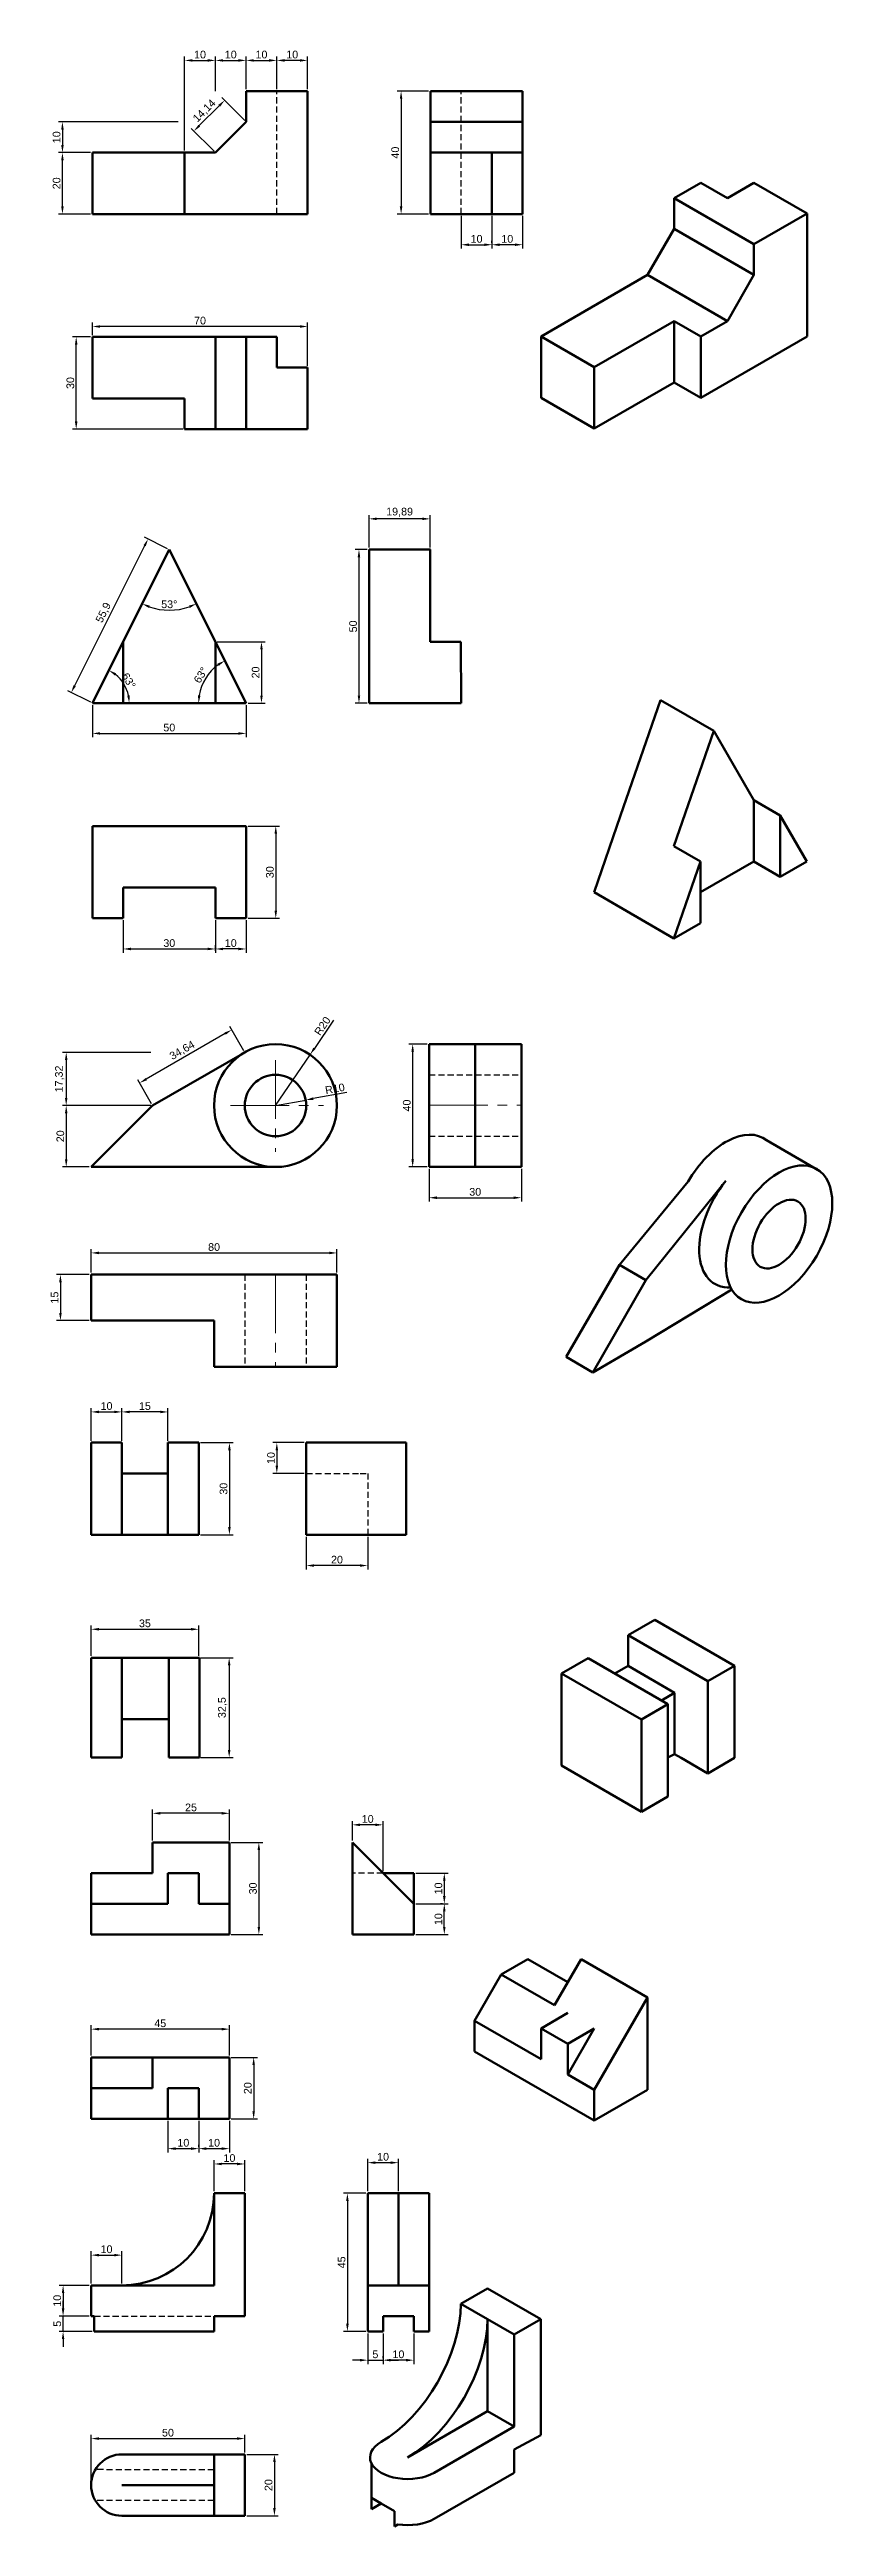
# Model space of a CAD drawing. Header units: millimetres. Extents: x -4 to 253, y 17 to 824.
import ezdxf

# ---------------------------------------------------------------- set-up
doc = ezdxf.new("R2010")
doc.units = ezdxf.units.MM
doc.linetypes.add('CENTER2', pattern=[28.575, 19.05, -3.175, 3.175, -3.175])
doc.linetypes.add('JIS_02_2.0', pattern=[3, 2, -1])
doc.layers.get('0').update_dxf_attribs({"lineweight": 50})
doc.layers.add('centro', color=1, linetype='CENTER2', lineweight=13)
doc.layers.add('cota', color=5, linetype='Continuous', lineweight=25)
doc.layers.add('oculto', color=3, linetype='JIS_02_2.0', lineweight=25, plot=False)
doc.styles.get("Standard").update_dxf_attribs({"font": 'arial.ttf'})
doc.dimstyles.new('ISO-25', dxfattribs={"dimtxt": 2.5, "dimasz": 2.5, "dimexe": 1.25, "dimexo": 0.625, "dimtad": 1, "dimtxsty": 'Standard', "dimcen": 2.5, "dimadec": 0, "dimazin": 0, "dimtfac": 1, "dimtmove": 0, "dimatfit": 3, "dimfxl": 1, "dimarcsym": 0})

msp = doc.modelspace()

# ---------------------------------------------------------------- blocks, each defined once
blk = doc.blocks.new('*D1')
at = {"layer": 'cota', "color": 0, "lineweight": -2, "transparency": 16777216}
for p, q in [((0.83, 88.45), (0.83, 90.95)), ((9.33, 85.95), (-0.42, 85.95)), ((10.33, 80.95), (-0.42, 80.95)), ((0.83, 80.95), (0.83, 85.95)), ((0.83, 78.45), (0.83, 75.95))]:
    blk.add_line(p, q, dxfattribs=at)
at = {"layer": 'cota', "color": 0, "transparency": 16777216}
for points in [[(0.41, 88.45), (1.24, 88.45), (0.83, 85.95)], [(0.41, 78.45), (1.24, 78.45), (0.83, 80.95)]]:
    blk.add_solid(points, dxfattribs=at)
at = {"layer": 'defpoints', "color": 0, "transparency": 16777216}
for p in [(0.83, 85.95), (9.96, 85.95), (10.96, 80.95)]:
    blk.add_point(p, dxfattribs=at)
at = {"layer": 'cota', "color": 0, "transparency": 16777216, "insert": (-1.07, 83.45), "char_height": 2.5, "attachment_point": 5, "rotation": 90}
blk.add_mtext('5', dxfattribs=at)
blk = doc.blocks.new('*D2')
at = {"layer": 'cota', "color": 0, "lineweight": -2, "transparency": 16777216}
for p, q in [((9.33, 95.95), (-0.42, 95.95)), ((0.83, 93.45), (0.83, 88.45)), ((0.2, 85.95), (-0.42, 85.95))]:
    blk.add_line(p, q, dxfattribs=at)
at = {"layer": 'cota', "color": 0, "transparency": 16777216}
for points in [[(0.41, 93.45), (1.24, 93.45), (0.83, 95.95)], [(0.41, 88.45), (1.24, 88.45), (0.83, 85.95)]]:
    blk.add_solid(points, dxfattribs=at)
at = {"layer": 'defpoints', "color": 0, "transparency": 16777216}
for p in [(9.96, 95.95), (0.83, 85.95), (0.83, 85.95)]:
    blk.add_point(p, dxfattribs=at)
at = {"layer": 'cota', "color": 0, "transparency": 16777216, "insert": (-1.07, 90.95), "char_height": 2.5, "attachment_point": 5, "rotation": 90}
blk.add_mtext('10', dxfattribs=at)
blk = doc.blocks.new('*D3')
at = {"layer": 'cota', "color": 0, "lineweight": -2, "transparency": 16777216}
for p, q in [((99.33, 125.95), (92.1, 125.95)), ((93.35, 123.45), (93.35, 83.45)), ((99.33, 80.95), (92.1, 80.95))]:
    blk.add_line(p, q, dxfattribs=at)
at = {"layer": 'cota', "color": 0, "transparency": 16777216}
for points in [[(92.94, 123.45), (93.77, 123.45), (93.35, 125.95)], [(92.94, 83.45), (93.77, 83.45), (93.35, 80.95)]]:
    blk.add_solid(points, dxfattribs=at)
at = {"layer": 'defpoints', "color": 0, "transparency": 16777216}
for p in [(99.96, 125.95), (93.35, 80.95), (99.96, 80.95)]:
    blk.add_point(p, dxfattribs=at)
at = {"layer": 'cota', "color": 0, "transparency": 16777216, "insert": (91.46, 103.45), "char_height": 2.5, "attachment_point": 5, "rotation": 90}
blk.add_mtext('45', dxfattribs=at)
blk = doc.blocks.new('*D4')
at = {"layer": 'cota', "color": 0, "lineweight": -2, "transparency": 16777216}
for p, q in [((9.96, 31.58), (9.96, 47.34)), ((12.46, 46.09), (57.46, 46.09)), ((59.96, 41.58), (59.96, 47.34))]:
    blk.add_line(p, q, dxfattribs=at)
at = {"layer": 'cota', "color": 0, "transparency": 16777216}
for points in [[(12.46, 46.51), (12.46, 45.68), (9.96, 46.09)], [(57.46, 46.51), (57.46, 45.68), (59.96, 46.09)]]:
    blk.add_solid(points, dxfattribs=at)
at = {"layer": 'defpoints', "color": 0, "transparency": 16777216}
for p in [(59.96, 46.09), (59.96, 40.95), (9.96, 30.95)]:
    blk.add_point(p, dxfattribs=at)
at = {"layer": 'cota', "color": 0, "transparency": 16777216, "insert": (34.96, 47.99), "char_height": 2.5, "attachment_point": 5}
blk.add_mtext('50', dxfattribs=at)
blk = doc.blocks.new('*D5')
at = {"layer": 'cota', "color": 0, "lineweight": -2, "transparency": 16777216}
for p, q in [((60.58, 40.95), (70.86, 40.95)), ((69.61, 38.45), (69.61, 23.45)), ((60.58, 20.95), (70.86, 20.95))]:
    blk.add_line(p, q, dxfattribs=at)
at = {"layer": 'cota', "color": 0, "transparency": 16777216}
for points in [[(69.19, 38.45), (70.02, 38.45), (69.61, 40.95)], [(69.19, 23.45), (70.02, 23.45), (69.61, 20.95)]]:
    blk.add_solid(points, dxfattribs=at)
at = {"layer": 'defpoints', "color": 0, "transparency": 16777216}
for p in [(59.96, 40.95), (59.96, 20.95), (69.61, 20.95)]:
    blk.add_point(p, dxfattribs=at)
at = {"layer": 'cota', "color": 0, "transparency": 16777216, "insert": (67.7, 30.95), "char_height": 2.5, "attachment_point": 5, "rotation": 90}
blk.add_mtext('20', dxfattribs=at)
blk = doc.blocks.new('*D6')
at = {"layer": 'cota', "color": 0, "lineweight": -2, "transparency": 16777216}
for p, q in [((99.96, 80.33), (99.96, 70.36)), ((104.96, 80.33), (104.96, 70.36)), ((97.46, 71.61), (94.96, 71.61)), ((99.96, 71.61), (104.96, 71.61)), ((107.46, 71.61), (109.96, 71.61))]:
    blk.add_line(p, q, dxfattribs=at)
at = {"layer": 'cota', "color": 0, "transparency": 16777216}
for points in [[(97.46, 72.03), (97.46, 71.19), (99.96, 71.61)], [(107.46, 72.03), (107.46, 71.19), (104.96, 71.61)]]:
    blk.add_solid(points, dxfattribs=at)
at = {"layer": 'defpoints', "color": 0, "transparency": 16777216}
for p in [(99.96, 80.95), (104.96, 80.95), (104.96, 71.61)]:
    blk.add_point(p, dxfattribs=at)
at = {"layer": 'cota', "color": 0, "transparency": 16777216, "insert": (102.46, 73.51), "char_height": 2.5, "attachment_point": 5}
blk.add_mtext('5', dxfattribs=at)
blk = doc.blocks.new('*D7')
at = {"layer": 'cota', "color": 0, "lineweight": -2, "transparency": 16777216}
for p, q in [((104.96, 72.23), (104.96, 72.86)), ((114.96, 80.33), (114.96, 70.36)), ((112.46, 71.61), (107.46, 71.61))]:
    blk.add_line(p, q, dxfattribs=at)
at = {"layer": 'cota', "color": 0, "transparency": 16777216}
for points in [[(107.46, 72.03), (107.46, 71.19), (104.96, 71.61)], [(112.46, 72.03), (112.46, 71.19), (114.96, 71.61)]]:
    blk.add_solid(points, dxfattribs=at)
at = {"layer": 'defpoints', "color": 0, "transparency": 16777216}
for p in [(114.96, 80.95), (104.96, 71.61), (104.96, 71.61)]:
    blk.add_point(p, dxfattribs=at)
at = {"layer": 'cota', "color": 0, "transparency": 16777216, "insert": (109.96, 73.51), "char_height": 2.5, "attachment_point": 5}
blk.add_mtext('10', dxfattribs=at)
blk = doc.blocks.new('*D8')
at = {"layer": 'cota', "color": 0, "lineweight": -2, "transparency": 16777216}
for p, q in [((99.96, 126.58), (99.96, 137.15)), ((109.96, 126.58), (109.96, 137.15)), ((102.46, 135.9), (107.46, 135.9))]:
    blk.add_line(p, q, dxfattribs=at)
at = {"layer": 'cota', "color": 0, "transparency": 16777216}
for points in [[(102.46, 136.31), (102.46, 135.48), (99.96, 135.9)], [(107.46, 136.31), (107.46, 135.48), (109.96, 135.9)]]:
    blk.add_solid(points, dxfattribs=at)
at = {"layer": 'defpoints', "color": 0, "transparency": 16777216}
for p in [(109.96, 135.9), (99.96, 125.95), (109.96, 125.95)]:
    blk.add_point(p, dxfattribs=at)
at = {"layer": 'cota', "color": 0, "transparency": 16777216, "insert": (104.96, 137.8), "char_height": 2.5, "attachment_point": 5}
blk.add_mtext('10', dxfattribs=at)
blk = doc.blocks.new('*D10')
at = {"layer": 'cota', "color": 0, "lineweight": -2, "transparency": 16777216}
for p, q in [((49.96, 126.58), (49.96, 136.72)), ((57.46, 135.47), (52.46, 135.47)), ((59.96, 126.58), (59.96, 136.72))]:
    blk.add_line(p, q, dxfattribs=at)
at = {"layer": 'cota', "color": 0, "transparency": 16777216}
for points in [[(52.46, 135.89), (52.46, 135.06), (49.96, 135.47)], [(57.46, 135.89), (57.46, 135.06), (59.96, 135.47)]]:
    blk.add_solid(points, dxfattribs=at)
at = {"layer": 'defpoints', "color": 0, "transparency": 16777216}
for p in [(49.96, 135.47), (49.96, 125.95), (59.96, 125.95)]:
    blk.add_point(p, dxfattribs=at)
at = {"layer": 'cota', "color": 0, "transparency": 16777216, "insert": (54.96, 137.38), "char_height": 2.5, "attachment_point": 5}
blk.add_mtext('10', dxfattribs=at)
blk = doc.blocks.new('*D11')
at = {"layer": 'cota', "color": 0, "lineweight": -2, "transparency": 16777216}
for p, q in [((9.96, 96.58), (9.96, 107.05)), ((12.46, 105.8), (17.46, 105.8)), ((19.96, 96.58), (19.96, 107.05))]:
    blk.add_line(p, q, dxfattribs=at)
at = {"layer": 'cota', "color": 0, "transparency": 16777216}
for points in [[(12.46, 106.22), (12.46, 105.38), (9.96, 105.8)], [(17.46, 106.22), (17.46, 105.38), (19.96, 105.8)]]:
    blk.add_solid(points, dxfattribs=at)
at = {"layer": 'defpoints', "color": 0, "transparency": 16777216}
for p in [(19.96, 105.8), (9.96, 95.95), (19.96, 95.95)]:
    blk.add_point(p, dxfattribs=at)
at = {"layer": 'cota', "color": 0, "transparency": 16777216, "insert": (14.96, 107.7), "char_height": 2.5, "attachment_point": 5}
blk.add_mtext('10', dxfattribs=at)
blk = doc.blocks.new('*D12')
at = {"layer": 'cota', "color": 0, "lineweight": -2, "transparency": 16777216}
for p, q in [((55.58, 240.15), (65.79, 240.15)), ((64.54, 237.65), (64.54, 212.65)), ((55.58, 210.15), (65.79, 210.15))]:
    blk.add_line(p, q, dxfattribs=at)
at = {"layer": 'cota', "color": 0, "transparency": 16777216}
for points in [[(64.12, 237.65), (64.95, 237.65), (64.54, 240.15)], [(64.12, 212.65), (64.95, 212.65), (64.54, 210.15)]]:
    blk.add_solid(points, dxfattribs=at)
at = {"layer": 'defpoints', "color": 0, "transparency": 16777216}
for p in [(54.96, 240.15), (54.96, 210.15), (64.54, 210.15)]:
    blk.add_point(p, dxfattribs=at)
at = {"layer": 'cota', "color": 0, "transparency": 16777216, "insert": (62.63, 225.15), "char_height": 2.5, "attachment_point": 5, "rotation": 90}
blk.add_mtext('30', dxfattribs=at)
blk = doc.blocks.new('*D13')
at = {"layer": 'cota', "color": 0, "lineweight": -2, "transparency": 16777216}
for p, q in [((115.58, 220.15), (126.14, 220.15)), ((115.58, 210.15), (126.14, 210.15)), ((124.89, 212.65), (124.89, 217.65))]:
    blk.add_line(p, q, dxfattribs=at)
at = {"layer": 'cota', "color": 0, "transparency": 16777216}
for points in [[(124.48, 217.65), (125.31, 217.65), (124.89, 220.15)], [(124.48, 212.65), (125.31, 212.65), (124.89, 210.15)]]:
    blk.add_solid(points, dxfattribs=at)
at = {"layer": 'defpoints', "color": 0, "transparency": 16777216}
for p in [(114.96, 220.15), (124.89, 220.15), (114.96, 210.15)]:
    blk.add_point(p, dxfattribs=at)
at = {"layer": 'cota', "color": 0, "transparency": 16777216, "insert": (122.99, 215.15), "char_height": 2.5, "attachment_point": 5, "rotation": 90}
blk.add_mtext('10', dxfattribs=at)
blk = doc.blocks.new('*D14')
at = {"layer": 'cota', "color": 0, "lineweight": -2, "transparency": 16777216}
for p, q in [((115.58, 230.15), (126.14, 230.15)), ((124.89, 227.65), (124.89, 222.65)), ((124.27, 220.15), (123.64, 220.15))]:
    blk.add_line(p, q, dxfattribs=at)
at = {"layer": 'cota', "color": 0, "transparency": 16777216}
for points in [[(124.48, 227.65), (125.31, 227.65), (124.89, 230.15)], [(124.48, 222.65), (125.31, 222.65), (124.89, 220.15)]]:
    blk.add_solid(points, dxfattribs=at)
at = {"layer": 'defpoints', "color": 0, "transparency": 16777216}
for p in [(114.96, 230.15), (124.89, 220.15), (124.89, 220.15)]:
    blk.add_point(p, dxfattribs=at)
at = {"layer": 'cota', "color": 0, "transparency": 16777216, "insert": (122.99, 225.15), "char_height": 2.5, "attachment_point": 5, "rotation": 90}
blk.add_mtext('10', dxfattribs=at)
blk = doc.blocks.new('*D15')
at = {"layer": 'cota', "color": 0, "lineweight": -2, "transparency": 16777216}
for p, q in [((29.96, 240.77), (29.96, 250.86)), ((54.96, 240.77), (54.96, 250.86)), ((52.46, 249.61), (32.46, 249.61))]:
    blk.add_line(p, q, dxfattribs=at)
at = {"layer": 'cota', "color": 0, "transparency": 16777216}
for points in [[(32.46, 250.02), (32.46, 249.19), (29.96, 249.61)], [(52.46, 250.02), (52.46, 249.19), (54.96, 249.61)]]:
    blk.add_solid(points, dxfattribs=at)
at = {"layer": 'defpoints', "color": 0, "transparency": 16777216}
for p in [(29.96, 249.61), (29.96, 240.15), (54.96, 240.15)]:
    blk.add_point(p, dxfattribs=at)
at = {"layer": 'cota', "color": 0, "transparency": 16777216, "insert": (42.46, 251.51), "char_height": 2.5, "attachment_point": 5}
blk.add_mtext('25', dxfattribs=at)
blk = doc.blocks.new('*D16')
at = {"layer": 'cota', "color": 0, "lineweight": -2, "transparency": 16777216}
for p, q in [((9.96, 170.77), (9.96, 180.6)), ((52.46, 179.35), (12.46, 179.35)), ((54.96, 170.77), (54.96, 180.6))]:
    blk.add_line(p, q, dxfattribs=at)
at = {"layer": 'cota', "color": 0, "transparency": 16777216}
for points in [[(12.46, 179.77), (12.46, 178.94), (9.96, 179.35)], [(52.46, 179.77), (52.46, 178.94), (54.96, 179.35)]]:
    blk.add_solid(points, dxfattribs=at)
at = {"layer": 'defpoints', "color": 0, "transparency": 16777216}
for p in [(9.96, 179.35), (9.96, 170.15), (54.96, 170.15)]:
    blk.add_point(p, dxfattribs=at)
at = {"layer": 'cota', "color": 0, "transparency": 16777216, "insert": (32.46, 181.25), "char_height": 2.5, "attachment_point": 5}
blk.add_mtext('45', dxfattribs=at)
blk = doc.blocks.new('*D17')
at = {"layer": 'cota', "color": 0, "lineweight": -2, "transparency": 16777216}
for p, q in [((55.58, 170.15), (64.1, 170.15)), ((62.85, 167.65), (62.85, 152.65)), ((55.58, 150.15), (64.1, 150.15))]:
    blk.add_line(p, q, dxfattribs=at)
at = {"layer": 'cota', "color": 0, "transparency": 16777216}
for points in [[(62.43, 167.65), (63.26, 167.65), (62.85, 170.15)], [(62.43, 152.65), (63.26, 152.65), (62.85, 150.15)]]:
    blk.add_solid(points, dxfattribs=at)
at = {"layer": 'defpoints', "color": 0, "transparency": 16777216}
for p in [(54.96, 170.15), (54.96, 150.15), (62.85, 150.15)]:
    blk.add_point(p, dxfattribs=at)
at = {"layer": 'cota', "color": 0, "transparency": 16777216, "insert": (60.94, 160.15), "char_height": 2.5, "attachment_point": 5, "rotation": 90}
blk.add_mtext('20', dxfattribs=at)
blk = doc.blocks.new('*D18')
at = {"layer": 'cota', "color": 0, "lineweight": -2, "transparency": 16777216}
for p, q in [((94.96, 240.77), (94.96, 247.1)), ((102.46, 245.85), (97.46, 245.85)), ((104.96, 230.77), (104.96, 247.1))]:
    blk.add_line(p, q, dxfattribs=at)
at = {"layer": 'cota', "color": 0, "transparency": 16777216}
for points in [[(97.46, 246.27), (97.46, 245.44), (94.96, 245.85)], [(102.46, 246.27), (102.46, 245.44), (104.96, 245.85)]]:
    blk.add_solid(points, dxfattribs=at)
at = {"layer": 'defpoints', "color": 0, "transparency": 16777216}
for p in [(94.96, 245.85), (94.96, 240.15), (104.96, 230.15)]:
    blk.add_point(p, dxfattribs=at)
at = {"layer": 'cota', "color": 0, "transparency": 16777216, "insert": (99.96, 247.76), "char_height": 2.5, "attachment_point": 5}
blk.add_mtext('10', dxfattribs=at)
blk = doc.blocks.new('*D19')
at = {"layer": 'cota', "color": 0, "lineweight": -2, "transparency": 16777216}
for p, q in [((44.96, 149.52), (44.96, 139.21)), ((54.96, 149.52), (54.96, 139.21)), ((47.46, 140.46), (52.46, 140.46))]:
    blk.add_line(p, q, dxfattribs=at)
at = {"layer": 'cota', "color": 0, "transparency": 16777216}
for points in [[(47.46, 140.88), (47.46, 140.04), (44.96, 140.46)], [(52.46, 140.88), (52.46, 140.04), (54.96, 140.46)]]:
    blk.add_solid(points, dxfattribs=at)
at = {"layer": 'defpoints', "color": 0, "transparency": 16777216}
for p in [(44.96, 150.15), (54.96, 150.15), (54.96, 140.46)]:
    blk.add_point(p, dxfattribs=at)
at = {"layer": 'cota', "color": 0, "transparency": 16777216, "insert": (49.96, 142.36), "char_height": 2.5, "attachment_point": 5}
blk.add_mtext('10', dxfattribs=at)
blk = doc.blocks.new('*D20')
at = {"layer": 'cota', "color": 0, "lineweight": -2, "transparency": 16777216}
for p, q in [((34.96, 149.52), (34.96, 139.21)), ((37.46, 140.46), (42.46, 140.46)), ((44.96, 141.08), (44.96, 141.71))]:
    blk.add_line(p, q, dxfattribs=at)
at = {"layer": 'cota', "color": 0, "transparency": 16777216}
for points in [[(37.46, 140.88), (37.46, 140.04), (34.96, 140.46)], [(42.46, 140.88), (42.46, 140.04), (44.96, 140.46)]]:
    blk.add_solid(points, dxfattribs=at)
at = {"layer": 'defpoints', "color": 0, "transparency": 16777216}
for p in [(34.96, 150.15), (44.96, 140.46), (44.96, 140.46)]:
    blk.add_point(p, dxfattribs=at)
at = {"layer": 'cota', "color": 0, "transparency": 16777216, "insert": (39.96, 142.36), "char_height": 2.5, "attachment_point": 5}
blk.add_mtext('10', dxfattribs=at)
blk = doc.blocks.new('*D21')
at = {"layer": 'cota', "color": 0, "lineweight": -2, "transparency": 16777216}
for p, q in [((9.96, 370.87), (9.96, 381.5)), ((12.46, 380.25), (17.46, 380.25)), ((19.96, 370.87), (19.96, 381.5))]:
    blk.add_line(p, q, dxfattribs=at)
at = {"layer": 'cota', "color": 0, "transparency": 16777216}
for points in [[(12.46, 380.66), (12.46, 379.83), (9.96, 380.25)], [(17.46, 380.66), (17.46, 379.83), (19.96, 380.25)]]:
    blk.add_solid(points, dxfattribs=at)
at = {"layer": 'defpoints', "color": 0, "transparency": 16777216}
for p in [(19.96, 380.25), (9.96, 370.25), (19.96, 370.25)]:
    blk.add_point(p, dxfattribs=at)
at = {"layer": 'cota', "color": 0, "transparency": 16777216, "insert": (14.96, 382.15), "char_height": 2.5, "attachment_point": 5}
blk.add_mtext('10', dxfattribs=at)
blk = doc.blocks.new('*D22')
at = {"layer": 'cota', "color": 0, "lineweight": -2, "transparency": 16777216}
for p, q in [((19.96, 380.87), (19.96, 381.5)), ((32.46, 380.25), (22.46, 380.25)), ((34.96, 370.87), (34.96, 381.5))]:
    blk.add_line(p, q, dxfattribs=at)
at = {"layer": 'cota', "color": 0, "transparency": 16777216}
for points in [[(22.46, 380.66), (22.46, 379.83), (19.96, 380.25)], [(32.46, 380.66), (32.46, 379.83), (34.96, 380.25)]]:
    blk.add_solid(points, dxfattribs=at)
at = {"layer": 'defpoints', "color": 0, "transparency": 16777216}
for p in [(19.96, 380.25), (19.96, 380.25), (34.96, 370.25)]:
    blk.add_point(p, dxfattribs=at)
at = {"layer": 'cota', "color": 0, "transparency": 16777216, "insert": (27.46, 382.15), "char_height": 2.5, "attachment_point": 5}
blk.add_mtext('15', dxfattribs=at)
blk = doc.blocks.new('*D23')
at = {"layer": 'cota', "color": 0, "lineweight": -2, "transparency": 16777216}
for p, q in [((45.59, 370.25), (56.21, 370.25)), ((54.96, 367.75), (54.96, 342.75)), ((45.59, 340.25), (56.21, 340.25))]:
    blk.add_line(p, q, dxfattribs=at)
at = {"layer": 'cota', "color": 0, "transparency": 16777216}
for points in [[(54.54, 367.75), (55.38, 367.75), (54.96, 370.25)], [(54.54, 342.75), (55.38, 342.75), (54.96, 340.25)]]:
    blk.add_solid(points, dxfattribs=at)
at = {"layer": 'defpoints', "color": 0, "transparency": 16777216}
for p in [(44.96, 370.25), (44.96, 340.25), (54.96, 340.25)]:
    blk.add_point(p, dxfattribs=at)
at = {"layer": 'cota', "color": 0, "transparency": 16777216, "insert": (53.06, 355.25), "char_height": 2.5, "attachment_point": 5, "rotation": 90}
blk.add_mtext('30', dxfattribs=at)
blk = doc.blocks.new('*D24')
at = {"layer": 'cota', "color": 0, "lineweight": -2, "transparency": 16777216}
for p, q in [((79.33, 370.25), (69.14, 370.25)), ((70.39, 367.75), (70.39, 362.75)), ((79.33, 360.25), (69.14, 360.25))]:
    blk.add_line(p, q, dxfattribs=at)
at = {"layer": 'cota', "color": 0, "transparency": 16777216}
for points in [[(69.97, 367.75), (70.8, 367.75), (70.39, 370.25)], [(69.97, 362.75), (70.8, 362.75), (70.39, 360.25)]]:
    blk.add_solid(points, dxfattribs=at)
at = {"layer": 'defpoints', "color": 0, "transparency": 16777216}
for p in [(79.96, 370.25), (70.39, 360.25), (79.96, 360.25)]:
    blk.add_point(p, dxfattribs=at)
at = {"layer": 'cota', "color": 0, "transparency": 16777216, "insert": (68.49, 365.25), "char_height": 2.5, "attachment_point": 5, "rotation": 90}
blk.add_mtext('10', dxfattribs=at)
blk = doc.blocks.new('*D25')
at = {"layer": 'cota', "color": 0, "lineweight": -2, "transparency": 16777216}
for p, q in [((79.96, 339.62), (79.96, 329)), ((99.96, 339.62), (99.96, 329)), ((97.46, 330.25), (82.46, 330.25))]:
    blk.add_line(p, q, dxfattribs=at)
at = {"layer": 'cota', "color": 0, "transparency": 16777216}
for points in [[(82.46, 330.66), (82.46, 329.83), (79.96, 330.25)], [(97.46, 330.66), (97.46, 329.83), (99.96, 330.25)]]:
    blk.add_solid(points, dxfattribs=at)
at = {"layer": 'defpoints', "color": 0, "transparency": 16777216}
for p in [(79.96, 340.25), (99.96, 340.25), (79.96, 330.25)]:
    blk.add_point(p, dxfattribs=at)
at = {"layer": 'cota', "color": 0, "transparency": 16777216, "insert": (89.96, 332.15), "char_height": 2.5, "attachment_point": 5}
blk.add_mtext('20', dxfattribs=at)
blk = doc.blocks.new('*D26')
at = {"layer": 'cota', "color": 0, "lineweight": -2, "transparency": 16777216}
for p, q in [((45.58, 300.25), (56.13, 300.25)), ((54.88, 297.75), (54.88, 270.25)), ((45.58, 267.75), (56.13, 267.75))]:
    blk.add_line(p, q, dxfattribs=at)
at = {"layer": 'cota', "color": 0, "transparency": 16777216}
for points in [[(54.46, 297.75), (55.3, 297.75), (54.88, 300.25)], [(54.46, 270.25), (55.3, 270.25), (54.88, 267.75)]]:
    blk.add_solid(points, dxfattribs=at)
at = {"layer": 'defpoints', "color": 0, "transparency": 16777216}
for p in [(44.96, 300.25), (44.96, 267.75), (54.88, 267.75)]:
    blk.add_point(p, dxfattribs=at)
at = {"layer": 'cota', "color": 0, "transparency": 16777216, "insert": (52.75, 284), "char_height": 2.5, "attachment_point": 5, "rotation": 90}
blk.add_mtext('32,5', dxfattribs=at)
blk = doc.blocks.new('*D27')
at = {"layer": 'cota', "color": 0, "lineweight": -2, "transparency": 16777216}
for p, q in [((9.96, 300.87), (9.96, 310.76)), ((12.46, 309.51), (42.46, 309.51)), ((44.96, 300.87), (44.96, 310.76))]:
    blk.add_line(p, q, dxfattribs=at)
at = {"layer": 'cota', "color": 0, "transparency": 16777216}
for points in [[(12.46, 309.93), (12.46, 309.1), (9.96, 309.51)], [(42.46, 309.93), (42.46, 309.1), (44.96, 309.51)]]:
    blk.add_solid(points, dxfattribs=at)
at = {"layer": 'defpoints', "color": 0, "transparency": 16777216}
for p in [(44.96, 309.51), (9.96, 300.25), (44.96, 300.25)]:
    blk.add_point(p, dxfattribs=at)
at = {"layer": 'cota', "color": 0, "transparency": 16777216, "insert": (27.46, 311.42), "char_height": 2.5, "attachment_point": 5}
blk.add_mtext('35', dxfattribs=at)
blk = doc.blocks.new('*D30')
at = {"layer": 'cota', "color": 0, "lineweight": -2, "transparency": 16777216}
for p, q in [((99.77, 660.93), (95.87, 660.93)), ((97.12, 658.43), (97.12, 613.43)), ((99.77, 610.93), (95.87, 610.93))]:
    blk.add_line(p, q, dxfattribs=at)
at = {"layer": 'cota', "color": 0, "transparency": 16777216}
for points in [[(96.7, 658.43), (97.53, 658.43), (97.12, 660.93)], [(96.7, 613.43), (97.53, 613.43), (97.12, 610.93)]]:
    blk.add_solid(points, dxfattribs=at)
at = {"layer": 'defpoints', "color": 0, "transparency": 16777216}
for p in [(100.39, 660.93), (97.12, 610.93), (100.39, 610.93)]:
    blk.add_point(p, dxfattribs=at)
at = {"layer": 'cota', "color": 0, "transparency": 16777216, "insert": (95.22, 635.93), "char_height": 2.5, "attachment_point": 5, "rotation": 90}
blk.add_mtext('50', dxfattribs=at)
blk = doc.blocks.new('*D31')
at = {"layer": 'cota', "color": 0, "lineweight": -2, "transparency": 16777216}
for p, q in [((51.02, 630.93), (66.64, 630.93)), ((65.39, 628.43), (65.39, 613.43)), ((61.02, 610.93), (66.64, 610.93))]:
    blk.add_line(p, q, dxfattribs=at)
at = {"layer": 'cota', "color": 0, "transparency": 16777216}
for points in [[(64.97, 628.43), (65.8, 628.43), (65.39, 630.93)], [(64.97, 613.43), (65.8, 613.43), (65.39, 610.93)]]:
    blk.add_solid(points, dxfattribs=at)
at = {"layer": 'defpoints', "color": 0, "transparency": 16777216}
for p in [(50.39, 630.93), (60.39, 610.93), (65.39, 610.93)]:
    blk.add_point(p, dxfattribs=at)
at = {"layer": 'cota', "color": 0, "transparency": 16777216, "insert": (63.49, 620.93), "char_height": 2.5, "attachment_point": 5, "rotation": 90}
blk.add_mtext('20', dxfattribs=at)
blk = doc.blocks.new('*D32')
at = {"layer": 'cota', "color": 0, "lineweight": -2, "transparency": 16777216}
for p, q in [((10.39, 610.31), (10.39, 599.84)), ((60.39, 610.31), (60.39, 599.84)), ((12.89, 601.09), (57.89, 601.09))]:
    blk.add_line(p, q, dxfattribs=at)
at = {"layer": 'cota', "color": 0, "transparency": 16777216}
for points in [[(12.89, 601.5), (12.89, 600.67), (10.39, 601.09)], [(57.89, 601.5), (57.89, 600.67), (60.39, 601.09)]]:
    blk.add_solid(points, dxfattribs=at)
at = {"layer": 'defpoints', "color": 0, "transparency": 16777216}
for p in [(10.39, 610.93), (60.39, 610.93), (60.39, 601.09)]:
    blk.add_point(p, dxfattribs=at)
at = {"layer": 'cota', "color": 0, "transparency": 16777216, "insert": (35.39, 602.99), "char_height": 2.5, "attachment_point": 5}
blk.add_mtext('50', dxfattribs=at)
blk = doc.blocks.new('*D33')
at = {"layer": 'cota', "color": 0, "lineweight": -2, "transparency": 16777216}
for p, q in [((50.39, 540.31), (50.39, 529.68)), ((60.39, 540.31), (60.39, 529.68)), ((57.89, 530.93), (52.89, 530.93))]:
    blk.add_line(p, q, dxfattribs=at)
at = {"layer": 'cota', "color": 0, "transparency": 16777216}
for points in [[(52.89, 531.35), (52.89, 530.52), (50.39, 530.93)], [(57.89, 531.35), (57.89, 530.52), (60.39, 530.93)]]:
    blk.add_solid(points, dxfattribs=at)
at = {"layer": 'defpoints', "color": 0, "transparency": 16777216}
for p in [(50.39, 540.93), (60.39, 540.93), (50.39, 530.93)]:
    blk.add_point(p, dxfattribs=at)
at = {"layer": 'cota', "color": 0, "transparency": 16777216, "insert": (55.39, 532.84), "char_height": 2.5, "attachment_point": 5}
blk.add_mtext('10', dxfattribs=at)
blk = doc.blocks.new('*D34')
at = {"layer": 'cota', "color": 0, "lineweight": -2, "transparency": 16777216}
for p, q in [((20.39, 540.31), (20.39, 529.68)), ((50.39, 530.31), (50.39, 532.18)), ((22.89, 530.93), (47.89, 530.93))]:
    blk.add_line(p, q, dxfattribs=at)
at = {"layer": 'cota', "color": 0, "transparency": 16777216}
for points in [[(22.89, 531.35), (22.89, 530.52), (20.39, 530.93)], [(47.89, 531.35), (47.89, 530.52), (50.39, 530.93)]]:
    blk.add_solid(points, dxfattribs=at)
at = {"layer": 'defpoints', "color": 0, "transparency": 16777216}
for p in [(20.39, 540.93), (50.39, 530.93), (50.39, 529.68)]:
    blk.add_point(p, dxfattribs=at)
at = {"layer": 'cota', "color": 0, "transparency": 16777216, "insert": (35.39, 532.84), "char_height": 2.5, "attachment_point": 5}
blk.add_mtext('30', dxfattribs=at)
blk = doc.blocks.new('*D35')
at = {"layer": 'cota', "color": 0, "lineweight": -2, "transparency": 16777216}
for p, q in [((61.02, 570.93), (71.29, 570.93)), ((70.04, 568.43), (70.04, 543.43)), ((61.02, 540.93), (71.29, 540.93))]:
    blk.add_line(p, q, dxfattribs=at)
at = {"layer": 'cota', "color": 0, "transparency": 16777216}
for points in [[(69.63, 568.43), (70.46, 568.43), (70.04, 570.93)], [(69.63, 543.43), (70.46, 543.43), (70.04, 540.93)]]:
    blk.add_solid(points, dxfattribs=at)
at = {"layer": 'defpoints', "color": 0, "transparency": 16777216}
for p in [(60.39, 570.93), (60.39, 540.93), (70.04, 540.93)]:
    blk.add_point(p, dxfattribs=at)
at = {"layer": 'cota', "color": 0, "transparency": 16777216, "insert": (68.14, 555.93), "char_height": 2.5, "attachment_point": 5, "rotation": 90}
blk.add_mtext('30', dxfattribs=at)
blk = doc.blocks.new('*D36')
at = {"layer": 'cota', "color": 0, "lineweight": -2, "transparency": 16777216}
for p, q in [((100.39, 661.56), (100.39, 672.18)), ((117.78, 670.93), (102.89, 670.93)), ((120.28, 661.56), (120.28, 672.18))]:
    blk.add_line(p, q, dxfattribs=at)
at = {"layer": 'cota', "color": 0, "transparency": 16777216}
for points in [[(102.89, 671.35), (102.89, 670.52), (100.39, 670.93)], [(117.78, 671.35), (117.78, 670.52), (120.28, 670.93)]]:
    blk.add_solid(points, dxfattribs=at)
at = {"layer": 'defpoints', "color": 0, "transparency": 16777216}
for p in [(100.39, 670.93), (100.39, 660.93), (120.28, 660.93)]:
    blk.add_point(p, dxfattribs=at)
at = {"layer": 'cota', "color": 0, "transparency": 16777216, "insert": (110.33, 673.06), "char_height": 2.5, "attachment_point": 5}
blk.add_mtext('19,89', dxfattribs=at)
blk = doc.blocks.new('*D37')
at = {"layer": 'cota', "color": 0, "lineweight": -2, "transparency": 16777216}
blk.add_arc((10.39, 610.93), 11.98, 11.9795, 51.45544, dxfattribs=at)
at = {"layer": 'cota', "color": 0, "transparency": 16777216}
for points in [[(17.63, 619.95), (18.08, 620.65), (15.75, 621.65)], [(22.52, 613.46), (21.69, 613.38), (22.37, 610.93)]]:
    blk.add_solid(points, dxfattribs=at)
at = {"layer": 'defpoints', "color": 0, "transparency": 16777216}
for p in [(35.39, 660.93), (21.56, 615.26), (10.39, 610.93), (10.39, 610.93), (60.39, 610.93)]:
    blk.add_point(p, dxfattribs=at)
at = {"layer": 'cota', "color": 0, "transparency": 16777216, "insert": (22.2, 618.23), "char_height": 2.5, "attachment_point": 5, "rotation": 301.71747}
blk.add_mtext('63°', dxfattribs=at)
blk = doc.blocks.new('*D38')
at = {"layer": 'cota', "color": 0, "lineweight": -2, "transparency": 16777216}
blk.add_arc((35.39, 660.93), 19.73, 250.70002, 289.29998, dxfattribs=at)
at = {"layer": 'cota', "color": 0, "transparency": 16777216}
for points in [[(28.71, 641.93), (29.03, 642.7), (26.57, 643.29)], [(41.75, 642.7), (42.07, 641.93), (44.21, 643.29)]]:
    blk.add_solid(points, dxfattribs=at)
at = {"layer": 'defpoints', "color": 0, "transparency": 16777216}
for p in [(35.39, 660.93), (35.39, 660.93), (32.35, 641.44), (10.39, 610.93), (60.39, 610.93)]:
    blk.add_point(p, dxfattribs=at)
at = {"layer": 'cota', "color": 0, "transparency": 16777216, "insert": (35.39, 643.11), "char_height": 2.5, "attachment_point": 5}
blk.add_mtext('53°', dxfattribs=at)
blk = doc.blocks.new('*D39')
at = {"layer": 'cota', "color": 0, "lineweight": -2, "transparency": 16777216}
blk.add_arc((60.39, 610.93), 15.46, 125.83866, 170.72639, dxfattribs=at)
at = {"layer": 'cota', "color": 0, "transparency": 16777216}
for points in [[(51.12, 623.83), (51.55, 623.11), (53.48, 624.76)], [(45.54, 613.39), (44.71, 613.46), (44.93, 610.93)]]:
    blk.add_solid(points, dxfattribs=at)
at = {"layer": 'defpoints', "color": 0, "transparency": 16777216}
for p in [(50.39, 630.93), (48.95, 621.34), (10.39, 610.93), (60.39, 610.93), (60.39, 610.93)]:
    blk.add_point(p, dxfattribs=at)
at = {"layer": 'cota', "color": 0, "transparency": 16777216, "insert": (45.62, 620.06), "char_height": 2.5, "attachment_point": 5, "rotation": 58.28253}
blk.add_mtext('63°', dxfattribs=at)
blk = doc.blocks.new('*D40')
at = {"layer": 'cota', "color": 0, "lineweight": -2, "transparency": 16777216}
for p, q in [((27.36, 662.15), (4.59, 616.63)), ((34.83, 661.21), (27.36, 664.95)), ((9.83, 611.21), (2.36, 614.95))]:
    blk.add_line(p, q, dxfattribs=at)
at = {"layer": 'cota', "color": 0, "transparency": 16777216}
for points in [[(26.99, 662.34), (27.73, 661.97), (28.48, 664.39)], [(4.22, 616.81), (4.97, 616.44), (3.48, 614.39)]]:
    blk.add_solid(points, dxfattribs=at)
at = {"layer": 'defpoints', "color": 0, "transparency": 16777216}
for p in [(35.39, 660.93), (3.48, 614.39), (10.39, 610.93)]:
    blk.add_point(p, dxfattribs=at)
at = {"layer": 'cota', "color": 0, "transparency": 16777216, "insert": (14.07, 640.34), "char_height": 2.5, "attachment_point": 5, "rotation": 63.43495}
blk.add_mtext('55,9', dxfattribs=at)
blk = doc.blocks.new('*D42')
at = {"layer": 'cota', "color": 0, "lineweight": -2, "transparency": 16777216}
for p, q in [((119.77, 810.14), (109.58, 810.14)), ((110.83, 807.64), (110.83, 772.64)), ((119.77, 770.14), (109.58, 770.14))]:
    blk.add_line(p, q, dxfattribs=at)
at = {"layer": 'cota', "color": 0, "transparency": 16777216}
for points in [[(110.41, 807.64), (111.24, 807.64), (110.83, 810.14)], [(110.41, 772.64), (111.24, 772.64), (110.83, 770.14)]]:
    blk.add_solid(points, dxfattribs=at)
at = {"layer": 'defpoints', "color": 0, "transparency": 16777216}
for p in [(120.39, 810.14), (110.83, 770.14), (120.39, 770.14)]:
    blk.add_point(p, dxfattribs=at)
at = {"layer": 'cota', "color": 0, "transparency": 16777216, "insert": (108.92, 790.14), "char_height": 2.5, "attachment_point": 5, "rotation": 90}
blk.add_mtext('40', dxfattribs=at)
blk = doc.blocks.new('*D43')
at = {"layer": 'cota', "color": 0, "lineweight": -2, "transparency": 16777216}
for p, q in [((9.77, 790.14), (-0.64, 790.14)), ((0.61, 772.64), (0.61, 787.64)), ((9.77, 770.14), (-0.64, 770.14))]:
    blk.add_line(p, q, dxfattribs=at)
at = {"layer": 'cota', "color": 0, "transparency": 16777216}
for points in [[(0.2, 787.64), (1.03, 787.64), (0.61, 790.14)], [(0.2, 772.64), (1.03, 772.64), (0.61, 770.14)]]:
    blk.add_solid(points, dxfattribs=at)
at = {"layer": 'defpoints', "color": 0, "transparency": 16777216}
for p in [(0.61, 790.14), (10.39, 790.14), (10.39, 770.14)]:
    blk.add_point(p, dxfattribs=at)
at = {"layer": 'cota', "color": 0, "transparency": 16777216, "insert": (-1.29, 780.14), "char_height": 2.5, "attachment_point": 5, "rotation": 90}
blk.add_mtext('20', dxfattribs=at)
blk = doc.blocks.new('*D45')
at = {"layer": 'cota', "color": 0, "lineweight": -2, "transparency": 16777216}
for p, q in [((38.23, 800.14), (-0.64, 800.14)), ((-0.01, 790.14), (-0.64, 790.14)), ((0.61, 797.64), (0.61, 792.64))]:
    blk.add_line(p, q, dxfattribs=at)
at = {"layer": 'cota', "color": 0, "transparency": 16777216}
for points in [[(0.2, 797.64), (1.03, 797.64), (0.61, 800.14)], [(0.2, 792.64), (1.03, 792.64), (0.61, 790.14)]]:
    blk.add_solid(points, dxfattribs=at)
at = {"layer": 'defpoints', "color": 0, "transparency": 16777216}
for p in [(38.85, 800.14), (0.61, 790.14), (0.61, 790.14)]:
    blk.add_point(p, dxfattribs=at)
at = {"layer": 'cota', "color": 0, "transparency": 16777216, "insert": (-1.29, 795.14), "char_height": 2.5, "attachment_point": 5, "rotation": 90}
blk.add_mtext('10', dxfattribs=at)
blk = doc.blocks.new('*D50')
at = {"layer": 'cota', "color": 0, "lineweight": -2, "transparency": 16777216}
for p, q in [((70.39, 810.77), (70.39, 821.39)), ((77.89, 820.14), (72.89, 820.14)), ((80.39, 810.77), (80.39, 821.39))]:
    blk.add_line(p, q, dxfattribs=at)
at = {"layer": 'cota', "color": 0, "transparency": 16777216}
for points in [[(72.89, 820.56), (72.89, 819.73), (70.39, 820.14)], [(77.89, 820.56), (77.89, 819.73), (80.39, 820.14)]]:
    blk.add_solid(points, dxfattribs=at)
at = {"layer": 'defpoints', "color": 0, "transparency": 16777216}
for p in [(70.39, 820.14), (70.39, 810.14), (80.39, 810.14)]:
    blk.add_point(p, dxfattribs=at)
at = {"layer": 'cota', "color": 0, "transparency": 16777216, "insert": (75.39, 822.04), "char_height": 2.5, "attachment_point": 5}
blk.add_mtext('10', dxfattribs=at)
blk = doc.blocks.new('*D51')
at = {"layer": 'cota', "color": 0, "lineweight": -2, "transparency": 16777216}
for p, q in [((60.39, 810.77), (60.39, 821.39)), ((62.89, 820.14), (67.89, 820.14)), ((70.39, 820.77), (70.39, 821.39))]:
    blk.add_line(p, q, dxfattribs=at)
at = {"layer": 'cota', "color": 0, "transparency": 16777216}
for points in [[(62.89, 820.56), (62.89, 819.73), (60.39, 820.14)], [(67.89, 820.56), (67.89, 819.73), (70.39, 820.14)]]:
    blk.add_solid(points, dxfattribs=at)
at = {"layer": 'defpoints', "color": 0, "transparency": 16777216}
for p in [(70.39, 820.14), (70.39, 820.14), (60.39, 810.14)]:
    blk.add_point(p, dxfattribs=at)
at = {"layer": 'cota', "color": 0, "transparency": 16777216, "insert": (65.39, 822.04), "char_height": 2.5, "attachment_point": 5}
blk.add_mtext('10', dxfattribs=at)
blk = doc.blocks.new('*D52')
at = {"layer": 'cota', "color": 0, "lineweight": -2, "transparency": 16777216}
for p, q in [((50.39, 810.14), (50.39, 821.39)), ((52.89, 820.14), (57.89, 820.14)), ((60.39, 820.77), (60.39, 821.39))]:
    blk.add_line(p, q, dxfattribs=at)
at = {"layer": 'cota', "color": 0, "transparency": 16777216}
for points in [[(52.89, 820.56), (52.89, 819.73), (50.39, 820.14)], [(57.89, 820.56), (57.89, 819.73), (60.39, 820.14)]]:
    blk.add_solid(points, dxfattribs=at)
at = {"layer": 'defpoints', "color": 0, "transparency": 16777216}
for p in [(60.39, 820.14), (60.39, 820.14), (50.39, 809.51)]:
    blk.add_point(p, dxfattribs=at)
at = {"layer": 'cota', "color": 0, "transparency": 16777216, "insert": (55.39, 822.04), "char_height": 2.5, "attachment_point": 5}
blk.add_mtext('10', dxfattribs=at)
blk = doc.blocks.new('*D53')
at = {"layer": 'cota', "color": 0, "lineweight": -2, "transparency": 16777216}
for p, q in [((40.39, 790.77), (40.39, 821.39)), ((42.89, 820.14), (47.89, 820.14)), ((50.39, 820.77), (50.39, 821.39))]:
    blk.add_line(p, q, dxfattribs=at)
at = {"layer": 'cota', "color": 0, "transparency": 16777216}
for points in [[(42.89, 820.56), (42.89, 819.73), (40.39, 820.14)], [(47.89, 820.56), (47.89, 819.73), (50.39, 820.14)]]:
    blk.add_solid(points, dxfattribs=at)
at = {"layer": 'defpoints', "color": 0, "transparency": 16777216}
for p in [(50.39, 820.14), (50.39, 820.14), (40.39, 790.14)]:
    blk.add_point(p, dxfattribs=at)
at = {"layer": 'cota', "color": 0, "transparency": 16777216, "insert": (45.39, 822.04), "char_height": 2.5, "attachment_point": 5}
blk.add_mtext('10', dxfattribs=at)
blk = doc.blocks.new('*D54')
at = {"layer": 'cota', "color": 0, "lineweight": -2, "transparency": 16777216}
for p, q in [((10.39, 730.77), (10.39, 734.79)), ((80.39, 720.77), (80.39, 734.79)), ((77.89, 733.54), (12.89, 733.54))]:
    blk.add_line(p, q, dxfattribs=at)
at = {"layer": 'cota', "color": 0, "transparency": 16777216}
for points in [[(12.89, 733.95), (12.89, 733.12), (10.39, 733.54)], [(77.89, 733.95), (77.89, 733.12), (80.39, 733.54)]]:
    blk.add_solid(points, dxfattribs=at)
at = {"layer": 'defpoints', "color": 0, "transparency": 16777216}
for p in [(10.39, 733.54), (10.39, 730.14), (80.39, 720.14)]:
    blk.add_point(p, dxfattribs=at)
at = {"layer": 'cota', "color": 0, "transparency": 16777216, "insert": (45.39, 735.44), "char_height": 2.5, "attachment_point": 5}
blk.add_mtext('70', dxfattribs=at)
blk = doc.blocks.new('*D55')
at = {"layer": 'cota', "color": 0, "lineweight": -2, "transparency": 16777216}
for p, q in [((9.77, 730.14), (3.84, 730.14)), ((5.09, 702.64), (5.09, 727.64)), ((39.77, 700.14), (3.84, 700.14))]:
    blk.add_line(p, q, dxfattribs=at)
at = {"layer": 'cota', "color": 0, "transparency": 16777216}
for points in [[(4.68, 727.64), (5.51, 727.64), (5.09, 730.14)], [(4.68, 702.64), (5.51, 702.64), (5.09, 700.14)]]:
    blk.add_solid(points, dxfattribs=at)
at = {"layer": 'defpoints', "color": 0, "transparency": 16777216}
for p in [(5.09, 730.14), (10.39, 730.14), (40.39, 700.14)]:
    blk.add_point(p, dxfattribs=at)
at = {"layer": 'cota', "color": 0, "transparency": 16777216, "insert": (3.19, 715.14), "char_height": 2.5, "attachment_point": 5, "rotation": 90}
blk.add_mtext('30', dxfattribs=at)
blk = doc.blocks.new('*D56')
at = {"layer": 'cota', "color": 0, "lineweight": -2, "transparency": 16777216}
for p, q in [((140.39, 769.52), (140.39, 758.9)), ((150.39, 769.52), (150.39, 758.9)), ((147.89, 760.15), (142.89, 760.15))]:
    blk.add_line(p, q, dxfattribs=at)
at = {"layer": 'cota', "color": 0, "transparency": 16777216}
for points in [[(142.89, 760.57), (142.89, 759.73), (140.39, 760.15)], [(147.89, 760.57), (147.89, 759.73), (150.39, 760.15)]]:
    blk.add_solid(points, dxfattribs=at)
at = {"layer": 'defpoints', "color": 0, "transparency": 16777216}
for p in [(140.39, 770.14), (150.39, 770.14), (140.39, 760.15)]:
    blk.add_point(p, dxfattribs=at)
at = {"layer": 'cota', "color": 0, "transparency": 16777216, "insert": (145.39, 762.05), "char_height": 2.5, "attachment_point": 5}
blk.add_mtext('10', dxfattribs=at)
blk = doc.blocks.new('*D57')
at = {"layer": 'cota', "color": 0, "lineweight": -2, "transparency": 16777216}
for p, q in [((130.39, 769.52), (130.39, 758.9)), ((132.89, 760.15), (137.89, 760.15)), ((140.39, 760.78), (140.39, 761.4))]:
    blk.add_line(p, q, dxfattribs=at)
at = {"layer": 'cota', "color": 0, "transparency": 16777216}
for points in [[(132.89, 760.57), (132.89, 759.73), (130.39, 760.15)], [(137.89, 760.57), (137.89, 759.73), (140.39, 760.15)]]:
    blk.add_solid(points, dxfattribs=at)
at = {"layer": 'defpoints', "color": 0, "transparency": 16777216}
for p in [(130.39, 770.14), (140.39, 760.15), (140.39, 760.15)]:
    blk.add_point(p, dxfattribs=at)
at = {"layer": 'cota', "color": 0, "transparency": 16777216, "insert": (135.39, 762.05), "char_height": 2.5, "attachment_point": 5}
blk.add_mtext('10', dxfattribs=at)
blk = doc.blocks.new('*D58')
at = {"layer": 'cota', "color": 0, "lineweight": -2, "transparency": 16777216}
for p, q in [((59.95, 800.58), (52.51, 808.02)), ((51.63, 805.37), (45.16, 798.91)), ((49.95, 790.58), (42.51, 798.02))]:
    blk.add_line(p, q, dxfattribs=at)
at = {"layer": 'cota', "color": 0, "transparency": 16777216}
for points in [[(51.33, 805.67), (51.92, 805.08), (53.39, 807.14)], [(44.87, 799.2), (45.46, 798.61), (43.39, 797.14)]]:
    blk.add_solid(points, dxfattribs=at)
at = {"layer": 'defpoints', "color": 0, "transparency": 16777216}
for p in [(60.39, 800.14), (43.39, 797.14), (50.39, 790.14)]:
    blk.add_point(p, dxfattribs=at)
at = {"layer": 'cota', "color": 0, "transparency": 16777216, "insert": (46.89, 803.64), "char_height": 2.5, "attachment_point": 5, "rotation": 45}
blk.add_mtext('14,14', dxfattribs=at)
blk = doc.blocks.new('*D59')
at = {"layer": 'cota', "color": 0, "lineweight": -2, "transparency": 16777216}
for p, q in [((93.18, 484.23), (82.25, 482.23)), ((69.96, 479.97), (79.8, 481.77))]:
    blk.add_line(p, q, dxfattribs=at)
at = {"layer": 'cota', "color": 0, "transparency": 16777216}
blk.add_solid([(82.18, 482.64), (82.33, 481.82), (79.8, 481.77)], dxfattribs=at)
at = {"layer": 'defpoints', "color": 0, "transparency": 16777216}
for p in [(69.96, 479.97), (79.8, 481.77)]:
    blk.add_point(p, dxfattribs=at)
at = {"layer": 'cota', "color": 0, "transparency": 16777216, "insert": (89.29, 485.45), "char_height": 2.5, "attachment_point": 5, "rotation": 10.39487}
blk.add_mtext('R10', dxfattribs=at)
blk = doc.blocks.new('*D60')
at = {"layer": 'cota', "color": 0, "lineweight": -2, "transparency": 16777216}
for p, q in [((88.84, 507.77), (82.6, 498.58)), ((69.96, 479.97), (81.2, 496.52))]:
    blk.add_line(p, q, dxfattribs=at)
at = {"layer": 'cota', "color": 0, "transparency": 16777216}
blk.add_solid([(82.26, 498.82), (82.95, 498.35), (81.2, 496.52)], dxfattribs=at)
at = {"layer": 'defpoints', "color": 0, "transparency": 16777216}
for p in [(81.2, 496.52), (69.96, 479.97)]:
    blk.add_point(p, dxfattribs=at)
at = {"layer": 'cota', "color": 0, "transparency": 16777216, "insert": (85.24, 505.86), "char_height": 2.5, "attachment_point": 5, "rotation": 55.81887}
blk.add_mtext('R20', dxfattribs=at)
blk = doc.blocks.new('*D61')
at = {"layer": 'cota', "color": 0, "lineweight": -2, "transparency": 16777216}
for p, q in [((119.96, 459.34), (119.96, 448.72)), ((149.96, 459.34), (149.96, 448.72)), ((122.46, 449.97), (147.46, 449.97))]:
    blk.add_line(p, q, dxfattribs=at)
at = {"layer": 'cota', "color": 0, "transparency": 16777216}
for points in [[(122.46, 450.39), (122.46, 449.55), (119.96, 449.97)], [(147.46, 450.39), (147.46, 449.55), (149.96, 449.97)]]:
    blk.add_solid(points, dxfattribs=at)
at = {"layer": 'defpoints', "color": 0, "transparency": 16777216}
for p in [(119.96, 459.97), (149.96, 459.97), (149.96, 449.97)]:
    blk.add_point(p, dxfattribs=at)
at = {"layer": 'cota', "color": 0, "transparency": 16777216, "insert": (134.96, 451.87), "char_height": 2.5, "attachment_point": 5}
blk.add_mtext('30', dxfattribs=at)
blk = doc.blocks.new('*D62')
at = {"layer": 'cota', "color": 0, "lineweight": -2, "transparency": 16777216}
for p, q in [((9.33, 424.97), (-1.29, 424.97)), ((-0.04, 422.47), (-0.04, 412.47)), ((9.33, 409.97), (-1.29, 409.97))]:
    blk.add_line(p, q, dxfattribs=at)
at = {"layer": 'cota', "color": 0, "transparency": 16777216}
for points in [[(-0.46, 422.47), (0.38, 422.47), (-0.04, 424.97)], [(-0.46, 412.47), (0.38, 412.47), (-0.04, 409.97)]]:
    blk.add_solid(points, dxfattribs=at)
at = {"layer": 'defpoints', "color": 0, "transparency": 16777216}
for p in [(9.96, 424.97), (-0.04, 409.97), (9.96, 409.97)]:
    blk.add_point(p, dxfattribs=at)
at = {"layer": 'cota', "color": 0, "transparency": 16777216, "insert": (-1.94, 417.47), "char_height": 2.5, "attachment_point": 5, "rotation": 90}
blk.add_mtext('15', dxfattribs=at)
blk = doc.blocks.new('*D63')
at = {"layer": 'cota', "color": 0, "lineweight": -2, "transparency": 16777216}
for p, q in [((119.33, 499.97), (113.34, 499.97)), ((114.59, 497.47), (114.59, 462.47)), ((119.33, 459.97), (113.34, 459.97))]:
    blk.add_line(p, q, dxfattribs=at)
at = {"layer": 'cota', "color": 0, "transparency": 16777216}
for points in [[(114.18, 497.47), (115.01, 497.47), (114.59, 499.97)], [(114.18, 462.47), (115.01, 462.47), (114.59, 459.97)]]:
    blk.add_solid(points, dxfattribs=at)
at = {"layer": 'defpoints', "color": 0, "transparency": 16777216}
for p in [(119.96, 499.97), (114.59, 459.97), (119.96, 459.97)]:
    blk.add_point(p, dxfattribs=at)
at = {"layer": 'cota', "color": 0, "transparency": 16777216, "insert": (112.69, 479.97), "char_height": 2.5, "attachment_point": 5, "rotation": 90}
blk.add_mtext('40', dxfattribs=at)
blk = doc.blocks.new('*D64')
at = {"layer": 'cota', "color": 0, "lineweight": -2, "transparency": 16777216}
for p, q in [((29.33, 479.97), (0.59, 479.97)), ((1.84, 477.47), (1.84, 462.47)), ((9.33, 459.97), (0.59, 459.97))]:
    blk.add_line(p, q, dxfattribs=at)
at = {"layer": 'cota', "color": 0, "transparency": 16777216}
for points in [[(1.43, 477.47), (2.26, 477.47), (1.84, 479.97)], [(1.43, 462.47), (2.26, 462.47), (1.84, 459.97)]]:
    blk.add_solid(points, dxfattribs=at)
at = {"layer": 'defpoints', "color": 0, "transparency": 16777216}
for p in [(29.96, 479.97), (1.84, 459.97), (9.96, 459.97)]:
    blk.add_point(p, dxfattribs=at)
at = {"layer": 'cota', "color": 0, "transparency": 16777216, "insert": (-0.06, 469.97), "char_height": 2.5, "attachment_point": 5, "rotation": 90}
blk.add_mtext('20', dxfattribs=at)
blk = doc.blocks.new('*D65')
at = {"layer": 'cota', "color": 0, "lineweight": -2, "transparency": 16777216}
for p, q in [((53.56, 503.38), (27.89, 488.56)), ((59.65, 497.83), (55.1, 505.71)), ((29.65, 480.51), (25.1, 488.39))]:
    blk.add_line(p, q, dxfattribs=at)
at = {"layer": 'cota', "color": 0, "transparency": 16777216}
for points in [[(53.35, 503.74), (53.77, 503.02), (55.72, 504.63)], [(27.68, 488.92), (28.1, 488.2), (25.72, 487.31)]]:
    blk.add_solid(points, dxfattribs=at)
at = {"layer": 'defpoints', "color": 0, "transparency": 16777216}
for p in [(59.96, 497.29), (25.72, 487.31), (29.96, 479.97)]:
    blk.add_point(p, dxfattribs=at)
at = {"layer": 'cota', "color": 0, "transparency": 16777216, "insert": (39.66, 497.81), "char_height": 2.5, "attachment_point": 5, "rotation": 30}
blk.add_mtext('34,64', dxfattribs=at)
blk = doc.blocks.new('*D66')
at = {"layer": 'cota', "color": 0, "lineweight": -2, "transparency": 16777216}
for p, q in [((29.34, 497.29), (0.59, 497.29)), ((1.84, 494.79), (1.84, 482.47)), ((29.33, 479.97), (0.59, 479.97))]:
    blk.add_line(p, q, dxfattribs=at)
at = {"layer": 'cota', "color": 0, "transparency": 16777216}
for points in [[(1.43, 494.79), (2.26, 494.79), (1.84, 497.29)], [(1.43, 482.47), (2.26, 482.47), (1.84, 479.97)]]:
    blk.add_solid(points, dxfattribs=at)
at = {"layer": 'defpoints', "color": 0, "transparency": 16777216}
for p in [(29.96, 497.29), (1.84, 479.97), (29.96, 479.97)]:
    blk.add_point(p, dxfattribs=at)
at = {"layer": 'cota', "color": 0, "transparency": 16777216, "insert": (-0.29, 488.63), "char_height": 2.5, "attachment_point": 5, "rotation": 90}
blk.add_mtext('17,32', dxfattribs=at)
blk = doc.blocks.new('*D67')
at = {"layer": 'cota', "color": 0, "lineweight": -2, "transparency": 16777216}
for p, q in [((9.96, 425.59), (9.96, 433.25)), ((12.46, 432), (87.46, 432)), ((89.96, 425.59), (89.96, 433.25))]:
    blk.add_line(p, q, dxfattribs=at)
at = {"layer": 'cota', "color": 0, "transparency": 16777216}
for points in [[(12.46, 432.42), (12.46, 431.58), (9.96, 432)], [(87.46, 432.42), (87.46, 431.58), (89.96, 432)]]:
    blk.add_solid(points, dxfattribs=at)
at = {"layer": 'defpoints', "color": 0, "transparency": 16777216}
for p in [(89.96, 432), (9.96, 424.97), (89.96, 424.97)]:
    blk.add_point(p, dxfattribs=at)
at = {"layer": 'cota', "color": 0, "transparency": 16777216, "insert": (49.96, 433.9), "char_height": 2.5, "attachment_point": 5}
blk.add_mtext('80', dxfattribs=at)

# ---------------------------------------------------------------- dimensions: what is measured, and where the dimension line sits
at = {"layer": 'cota'}
for base, p1, p2, picture, middle in [((50.39, 820.142), (40.39, 790.142), (50.39, 820.142), '*D53', (45.39, 822.044)), ((60.39, 820.142), (50.39, 809.515), (60.39, 820.142), '*D52', (55.39, 822.044)), ((70.39, 820.142), (60.39, 810.142), (70.39, 820.142), '*D51', (65.39, 822.044)), ((70.39, 820.142), (80.39, 810.142), (70.39, 810.142), '*D50', (75.39, 822.044)), ((140.39, 760.151), (130.39, 770.142), (140.39, 760.151), '*D57', (135.39, 762.053)), ((140.39, 760.151), (150.39, 770.142), (140.39, 770.142), '*D56', (145.39, 762.053)), ((10.39, 733.537), (80.39, 720.142), (10.39, 730.142), '*D54', (45.39, 735.438)), ((100.39, 670.934), (120.277, 660.934), (100.39, 660.934), '*D36', (110.334, 673.062)), ((60.39, 601.085), (10.39, 610.934), (60.39, 610.934), '*D32', (35.39, 602.987)), ((50.39, 530.934), (20.39, 540.934), (50.39, 529.684), '*D34', (35.39, 532.837)), ((50.39, 530.934), (60.39, 540.934), (50.39, 540.934), '*D33', (55.39, 532.836)), ((149.96, 449.97), (119.96, 459.97), (149.96, 459.97), '*D61', (134.96, 451.872)), ((89.96, 432), (9.96, 424.97), (89.96, 424.97), '*D67', (49.96, 433.902)), ((19.96, 380.247), (9.96, 370.248), (19.96, 370.248), '*D21', (14.96, 382.149)), ((19.96, 380.247), (34.96, 370.248), (19.96, 380.247), '*D22', (27.46, 382.149)), ((79.96, 330.248), (99.96, 340.248), (79.96, 340.248), '*D25', (89.96, 332.15)), ((44.96, 309.514), (9.96, 300.248), (44.96, 300.248), '*D27', (27.46, 311.417)), ((29.96, 249.608), (54.96, 240.147), (29.96, 240.147), '*D15', (42.46, 251.51)), ((94.96, 245.855), (104.96, 230.147), (94.96, 240.147), '*D18', (99.96, 247.756)), ((9.96, 179.352), (54.96, 170.147), (9.96, 170.147), '*D16', (32.46, 181.249)), ((44.96, 140.459), (34.96, 150.147), (44.96, 140.459), '*D20', (39.96, 142.36)), ((54.96, 140.459), (44.96, 150.147), (54.96, 150.147), '*D19', (49.96, 142.36)), ((49.96, 135.475), (59.96, 125.952), (49.96, 125.952), '*D10', (54.96, 137.376)), ((109.96, 135.898), (99.96, 125.952), (109.96, 125.952), '*D8', (104.96, 137.799)), ((19.96, 105.802), (9.96, 95.952), (19.96, 95.952), '*D11', (14.96, 107.703)), ((104.96, 71.609), (99.96, 80.952), (104.96, 80.952), '*D6', (102.46, 73.506)), ((104.96, 71.609), (114.96, 80.952), (104.96, 71.609), '*D7', (109.96, 73.511)), ((59.96, 46.093), (9.96, 30.952), (59.96, 40.952), '*D4', (34.96, 47.994))]:
    dim = msp.add_linear_dim(base=base, p1=p1, p2=p2, dimstyle='ISO-25', dxfattribs=at)
    dim.commit()
    dim.dimension.update_dxf_attribs({"geometry": picture, "text_midpoint": middle})
for p1, p2, distance, picture, middle in [((60.39, 800.142), (50.39, 790.142), -9.894, '*D58', (46.89, 803.643)), ((35.39, 660.934), (10.39, 610.934), -7.73, '*D40', (14.074, 640.342)), ((59.96, 497.29), (29.96, 479.97), -8.475, '*D65', (39.658, 497.812))]:
    dim = msp.add_aligned_dim(p1=p1, p2=p2, distance=distance, dimstyle='ISO-25', dxfattribs=at)
    dim.commit()
    dim.dimension.update_dxf_attribs({"geometry": picture, "text_midpoint": middle})
for base, p1, p2, picture, middle in [((110.826, 770.142), (120.39, 810.142), (120.39, 770.142), '*D42', (108.924, 790.142)), ((0.615, 790.142), (38.852, 800.142), (0.615, 790.142), '*D45', (-1.287, 795.142)), ((0.615, 790.142), (10.39, 770.142), (10.39, 790.142), '*D43', (-1.287, 780.142)), ((5.093, 730.142), (40.39, 700.142), (10.39, 730.142), '*D55', (3.191, 715.142)), ((97.118, 610.934), (100.39, 660.934), (100.39, 610.934), '*D30', (95.216, 635.934)), ((65.387, 610.934), (50.39, 630.934), (60.39, 610.934), '*D31', (63.486, 620.934)), ((70.043, 540.934), (60.39, 570.934), (60.39, 540.934), '*D35', (68.14, 555.934)), ((114.592, 459.97), (119.96, 499.97), (119.96, 459.97), '*D63', (112.691, 479.97)), ((1.842, 479.97), (29.963, 497.29), (29.96, 479.97), '*D66', (-0.285, 488.63)), ((1.842, 459.97), (29.96, 479.97), (9.96, 459.97), '*D64', (-0.059, 469.97)), ((-0.04, 409.97), (9.96, 424.97), (9.96, 409.97), '*D62', (-1.942, 417.47)), ((54.96, 340.248), (44.96, 370.248), (44.96, 340.248), '*D23', (53.058, 355.248)), ((70.387, 360.248), (79.96, 370.248), (79.96, 360.248), '*D24', (68.485, 365.248)), ((54.882, 267.748), (44.96, 300.248), (44.96, 267.748), '*D26', (52.754, 283.998)), ((64.537, 210.147), (54.96, 240.147), (54.96, 210.147), '*D12', (62.634, 225.147)), ((124.893, 220.147), (114.96, 230.147), (124.893, 220.147), '*D14', (122.992, 225.147)), ((124.893, 220.147), (114.96, 210.147), (114.96, 220.147), '*D13', (122.992, 215.147)), ((62.846, 150.147), (54.96, 170.147), (54.96, 150.147), '*D17', (60.944, 160.147)), ((93.353, 80.952), (99.96, 125.952), (99.96, 80.952), '*D3', (91.457, 103.452)), ((0.827, 85.952), (9.96, 95.952), (0.827, 85.952), '*D2', (-1.075, 90.952)), ((0.827, 85.952), (10.96, 80.952), (9.96, 85.952), '*D1', (-1.07, 83.452)), ((69.606, 20.952), (59.96, 40.952), (59.96, 20.952), '*D5', (67.705, 30.952))]:
    dim = msp.add_linear_dim(base=base, p1=p1, p2=p2, angle=90, dimstyle='ISO-25', dxfattribs=at)
    dim.commit()
    dim.dimension.update_dxf_attribs({"geometry": picture, "text_midpoint": middle})
for base, line1, line2, picture, middle in [((21.563, 615.255), ((10.39, 610.934), (60.39, 610.934)), ((10.39, 610.934), (35.39, 660.934)), '*D37', (22.198, 618.232)), ((32.353, 641.44), ((10.39, 610.934), (35.39, 660.934)), ((35.39, 660.934), (60.39, 610.934)), '*D38', (35.39, 643.107)), ((48.952, 621.339), ((10.39, 610.934), (60.39, 610.934)), ((50.39, 630.934), (60.39, 610.934)), '*D39', (45.619, 620.064))]:
    dim = msp.add_angular_dim_2l(base=base, line1=line1, line2=line2, dimstyle='ISO-25', dxfattribs=at)
    dim.commit()
    dim.dimension.update_dxf_attribs({"geometry": picture, "text_midpoint": middle})
for mpoint, picture, middle in [((81.196, 496.515), '*D60', (86.814, 504.788)), ((79.796, 481.774), '*D59', (89.631, 483.578))]:
    dim = msp.add_radius_dim(center=(69.96, 479.97), mpoint=mpoint, dimstyle='ISO-25', dxfattribs=at)
    dim.commit()
    dim.dimension.update_dxf_attribs({"geometry": picture, "text_midpoint": middle, "dimtype": 164})

# ---------------------------------------------------------------- linework, layer by layer
for p, q in [((80.39, 810.142), (60.39, 810.142)), ((60.39, 810.142), (60.39, 800.142)), ((80.39, 770.142), (80.39, 810.142)), ((120.39, 770.142), (120.39, 810.142)), ((120.39, 810.142), (150.39, 810.142)), ((150.39, 810.142), (150.39, 800.142)), ((60.39, 800.142), (50.39, 790.142)), ((150.39, 800.142), (120.39, 800.142)), ((150.39, 800.142), (150.39, 790.142)), ((40.39, 790.142), (10.39, 790.142)), ((10.39, 790.142), (10.39, 770.142)), ((50.39, 790.142), (40.39, 790.142)), ((40.39, 790.142), (40.39, 770.142)), ((150.39, 790.142), (120.39, 790.142)), ((140.39, 770.142), (140.39, 790.142)), ((150.39, 770.142), (150.39, 790.142)), ((199.691, 775.324), (208.351, 780.324)), ((199.691, 765.324), (199.691, 775.324)), ((199.691, 775.324), (225.672, 760.324)), ((208.351, 780.324), (217.011, 775.324)), ((217.011, 775.324), (225.672, 780.324)), ((225.672, 780.324), (242.992, 770.324)), ((70.39, 770.142), (10.39, 770.142)), ((70.39, 770.142), (80.39, 770.142)), ((120.39, 770.142), (150.39, 770.142)), ((242.992, 770.324), (225.672, 760.324)), ((242.992, 770.324), (242.992, 750.324)), ((191.031, 750.324), (199.691, 765.324)), ((199.691, 765.324), (225.672, 750.324)), ((225.672, 760.324), (225.672, 750.324)), ((156.39, 730.324), (191.031, 750.324)), ((191.031, 750.324), (217.011, 735.324)), ((217.011, 735.324), (225.672, 750.324)), ((242.992, 750.324), (242.992, 730.324)), ((173.71, 720.324), (199.691, 735.324)), ((199.691, 715.324), (199.691, 735.324)), ((199.691, 735.324), (208.351, 730.324)), ((217.011, 735.324), (208.351, 730.324)), ((70.39, 730.142), (10.39, 730.142)), ((10.39, 730.142), (10.39, 710.142)), ((50.39, 700.142), (50.39, 730.142)), ((60.39, 700.142), (60.39, 730.142)), ((70.39, 720.142), (70.39, 730.142)), ((156.39, 710.324), (156.39, 730.324)), ((156.39, 730.324), (173.71, 720.324)), ((208.351, 710.324), (208.351, 730.324)), ((242.992, 730.324), (208.351, 710.324)), ((80.39, 720.142), (70.39, 720.142)), ((80.39, 700.142), (80.39, 720.142)), ((173.71, 700.324), (173.71, 720.324)), ((10.39, 710.142), (40.39, 710.142)), ((40.39, 710.142), (40.39, 700.142)), ((173.71, 700.324), (156.39, 710.324)), ((173.71, 700.324), (199.691, 715.324)), ((199.691, 715.324), (208.351, 710.324)), ((40.39, 700.142), (80.39, 700.142)), ((10.39, 610.934), (35.39, 660.934)), ((35.39, 660.934), (60.39, 610.934)), ((100.39, 660.934), (100.39, 610.934)), ((100.39, 660.934), (120.39, 660.934)), ((120.277, 630.934), (120.277, 660.934)), ((20.39, 610.934), (20.39, 630.934)), ((50.39, 610.934), (50.39, 630.934)), ((50.39, 630.934), (60.39, 610.934)), ((130.277, 630.934), (120.277, 630.934)), ((130.277, 630.934), (130.39, 610.934)), ((130.277, 630.934), (130.277, 630.934)), ((10.39, 610.934), (60.39, 610.934)), ((100.39, 610.934), (130.39, 610.934)), ((195.267, 611.882), (182.277, 574.382)), ((195.267, 611.882), (212.588, 601.882)), ((212.588, 601.882), (199.597, 564.382)), ((225.578, 579.382), (212.588, 601.882)), ((182.277, 574.382), (173.617, 549.382)), ((234.238, 574.382), (225.578, 579.382)), ((225.578, 559.382), (225.578, 579.382)), ((234.238, 554.382), (234.238, 574.382)), ((242.899, 559.382), (234.238, 574.382)), ((10.39, 570.934), (60.39, 570.934)), ((10.39, 570.934), (10.39, 540.934)), ((60.39, 540.934), (60.39, 570.934)), ((208.258, 559.382), (199.597, 564.382)), ((208.258, 559.382), (199.597, 534.382)), ((208.258, 539.382), (208.258, 559.382)), ((225.578, 559.382), (208.258, 549.382)), ((234.238, 554.382), (225.578, 559.382)), ((234.238, 554.382), (242.899, 559.382)), ((20.39, 540.934), (20.39, 550.934)), ((20.39, 550.934), (50.39, 550.934)), ((50.39, 550.934), (50.39, 540.934)), ((173.617, 549.382), (199.597, 534.382)), ((10.39, 540.934), (20.39, 540.934)), ((50.39, 540.934), (60.39, 540.934)), ((199.597, 534.382), (208.258, 539.382)), ((119.96, 459.97), (119.96, 499.97)), ((119.96, 499.97), (139.96, 499.97)), ((134.96, 459.97), (134.96, 499.97)), ((149.96, 499.97), (139.96, 499.97)), ((149.96, 459.97), (149.96, 499.97)), ((29.96, 479.97), (59.96, 497.29)), ((29.96, 479.97), (9.96, 459.97)), ((229.753, 468.663), (247.074, 458.663)), ((69.96, 459.97), (9.96, 459.97)), ((119.96, 459.97), (139.96, 459.97)), ((139.96, 459.97), (149.96, 459.97)), ((181.868, 428.128), (204.262, 455.199)), ((190.528, 423.128), (216.509, 455.448)), ((164.547, 398.128), (181.868, 428.128)), ((181.868, 428.128), (190.528, 423.128)), ((89.96, 424.97), (9.96, 424.97)), ((9.96, 424.97), (9.96, 419.97)), ((9.96, 419.97), (9.96, 409.97)), ((89.96, 424.97), (89.96, 419.97)), ((89.96, 394.97), (89.96, 419.97)), ((190.528, 423.128), (173.208, 393.128)), ((190.528, 403.128), (218.452, 420.046)), ((9.96, 409.97), (49.96, 409.97)), ((49.96, 409.97), (49.96, 394.97)), ((173.208, 393.128), (190.528, 403.128)), ((173.208, 393.128), (164.547, 398.128)), ((49.96, 394.97), (89.96, 394.97)), ((9.96, 340.248), (9.96, 370.248)), ((9.96, 370.248), (19.96, 370.248)), ((19.96, 370.248), (19.96, 360.248)), ((34.96, 360.248), (34.96, 370.248)), ((34.96, 370.248), (44.96, 370.248)), ((44.96, 370.248), (44.96, 340.248)), ((79.96, 370.248), (79.96, 340.248)), ((79.96, 370.248), (109.96, 370.248)), ((109.96, 370.248), (112.46, 370.248)), ((112.46, 370.248), (112.46, 340.248)), ((19.96, 360.248), (34.96, 360.248)), ((19.96, 360.248), (19.96, 340.248)), ((34.96, 360.248), (34.96, 340.248)), ((39.96, 340.248), (9.96, 340.248)), ((39.96, 340.248), (44.96, 340.248)), ((99.96, 340.248), (79.96, 340.248)), ((99.96, 340.248), (102.46, 340.248)), ((112.46, 340.248), (102.46, 340.248)), ((184.693, 307.616), (193.353, 312.616)), ((184.693, 307.616), (184.693, 297.616)), ((210.674, 292.616), (184.693, 307.616)), ((193.353, 312.616), (219.334, 297.616)), ((44.96, 300.248), (9.96, 300.248)), ((9.96, 297.748), (9.96, 300.248)), ((19.96, 297.748), (19.96, 300.248)), ((35.267, 297.748), (35.267, 300.248)), ((45.267, 300.248), (44.96, 300.248)), ((45.267, 297.748), (45.267, 300.248)), ((163.042, 295.116), (171.703, 300.116)), ((171.703, 300.116), (197.683, 285.116)), ((9.96, 297.748), (9.96, 267.748)), ((19.96, 277.748), (19.96, 297.748)), ((35.267, 277.748), (35.267, 297.748)), ((45.267, 267.748), (45.267, 297.748)), ((189.023, 280.116), (163.042, 295.116)), ((163.042, 295.116), (163.042, 265.116)), ((184.693, 297.616), (180.435, 295.074)), ((184.693, 297.616), (199.848, 288.866)), ((219.334, 297.616), (210.674, 292.616)), ((210.674, 262.616), (210.674, 292.616)), ((219.334, 297.616), (219.334, 267.616)), ((189.023, 280.116), (197.683, 285.116)), ((199.848, 288.866), (195.576, 286.332)), ((197.683, 285.116), (197.683, 255.116)), ((197.683, 285.116), (197.683, 265.116)), ((199.848, 268.866), (199.848, 288.866)), ((25.267, 280.248), (19.96, 280.248)), ((19.96, 267.748), (19.96, 277.748)), ((35.267, 280.248), (25.267, 280.248)), ((35.267, 280.248), (35.267, 267.748)), ((189.023, 250.116), (189.023, 280.116)), ((9.96, 267.748), (19.96, 267.748)), ((35.267, 267.748), (45.267, 267.748)), ((199.848, 268.866), (197.683, 267.744)), ((202.013, 267.616), (199.848, 268.866)), ((202.013, 267.616), (210.674, 262.616)), ((219.334, 267.616), (210.674, 262.616)), ((163.042, 265.116), (189.023, 250.116)), ((197.683, 255.116), (189.023, 250.116)), ((54.96, 240.147), (29.96, 240.147)), ((29.96, 240.147), (29.96, 230.147)), ((54.96, 210.147), (54.96, 240.147)), ((94.96, 210.147), (94.96, 240.147)), ((114.96, 220.147), (94.96, 240.147)), ((29.96, 230.147), (9.96, 230.147)), ((9.96, 230.147), (9.96, 220.147)), ((34.96, 220.147), (34.96, 230.147)), ((34.96, 230.147), (44.96, 230.147)), ((44.96, 230.147), (44.96, 220.147)), ((114.96, 230.147), (104.96, 230.147)), ((114.96, 220.147), (114.96, 230.147)), ((9.96, 220.147), (34.96, 220.147)), ((9.96, 220.147), (9.96, 210.147)), ((44.96, 220.147), (54.96, 220.147)), ((114.96, 210.147), (114.96, 220.147)), ((9.96, 210.147), (54.96, 210.147)), ((94.96, 210.147), (114.96, 210.147)), ((143.401, 197.109), (152.061, 202.109)), ((152.061, 202.109), (165.051, 194.609)), ((169.381, 202.109), (160.721, 187.109)), ((191.032, 189.609), (169.381, 202.109)), ((143.401, 197.109), (134.74, 182.109)), ((160.721, 187.109), (143.401, 197.109)), ((173.711, 159.609), (191.032, 189.609)), ((191.032, 159.609), (191.032, 189.609)), ((156.391, 169.609), (134.74, 182.109)), ((134.74, 182.109), (134.74, 172.109)), ((165.051, 184.609), (156.391, 179.609)), ((165.051, 174.609), (156.391, 179.609)), ((156.391, 179.609), (156.391, 169.609)), ((165.051, 174.609), (173.711, 179.609)), ((173.711, 179.609), (165.051, 164.609)), ((9.96, 170.147), (54.96, 170.147)), ((9.96, 170.147), (9.96, 160.147)), ((29.96, 160.147), (29.96, 170.147)), ((54.96, 150.147), (54.96, 170.147)), ((173.711, 149.609), (134.74, 172.109)), ((165.051, 164.609), (165.051, 174.609)), ((173.711, 159.609), (165.051, 164.609)), ((9.96, 160.147), (9.96, 150.147)), ((9.96, 160.147), (19.96, 160.147)), ((19.96, 160.147), (29.96, 160.147)), ((34.96, 150.147), (34.96, 160.147)), ((34.96, 160.147), (44.96, 160.147)), ((44.96, 160.147), (44.96, 150.147)), ((173.711, 149.609), (191.032, 159.609)), ((173.711, 149.609), (173.711, 159.609)), ((9.96, 150.147), (34.96, 150.147)), ((34.96, 150.147), (44.96, 150.147)), ((44.96, 150.147), (54.96, 150.147)), ((59.96, 125.952), (49.96, 125.952)), ((49.96, 125.952), (49.96, 95.952)), ((59.96, 90.952), (59.96, 125.952)), ((99.96, 90.952), (99.96, 125.952)), ((119.96, 125.952), (99.96, 125.952)), ((109.96, 95.952), (109.96, 125.952)), ((119.96, 95.952), (119.96, 125.952)), ((49.96, 95.952), (9.96, 95.952)), ((9.96, 95.952), (9.96, 85.952)), ((59.96, 85.952), (59.96, 90.952)), ((119.96, 95.952), (99.96, 95.952)), ((99.96, 90.952), (99.96, 80.952)), ((119.96, 90.952), (119.96, 95.952)), ((119.96, 85.952), (119.96, 90.952)), ((138.942, 94.985), (130.282, 89.985)), ((130.282, 89.985), (138.942, 84.985)), ((156.263, 84.985), (138.942, 94.985)), ((9.96, 85.952), (10.96, 85.952)), ((10.96, 85.952), (10.96, 80.952)), ((10.96, 80.952), (19.96, 80.952)), ((49.96, 80.952), (19.96, 80.952)), ((49.96, 80.952), (49.96, 85.952)), ((49.96, 85.952), (59.96, 85.952)), ((99.96, 80.952), (104.96, 80.952)), ((104.96, 80.952), (104.96, 85.952)), ((104.96, 85.952), (114.96, 85.952)), ((114.96, 85.952), (114.96, 80.952)), ((114.96, 80.952), (119.96, 80.952)), ((119.96, 80.952), (119.96, 85.952)), ((147.603, 79.985), (138.942, 84.985)), ((138.942, 84.985), (138.942, 54.985)), ((156.263, 84.985), (147.603, 79.985)), ((156.263, 47.179), (156.263, 84.985)), ((147.603, 79.985), (147.603, 49.985)), ((138.942, 54.985), (112.962, 39.985)), ((147.603, 49.985), (121.622, 34.985)), ((138.942, 54.985), (147.603, 49.985)), ((49.96, 40.952), (19.96, 40.952)), ((59.96, 40.952), (49.96, 40.952)), ((49.96, 40.952), (49.96, 30.952)), ((59.96, 20.952), (59.96, 40.952)), ((147.604, 42.486), (156.263, 47.179)), ((147.604, 42.486), (147.605, 34.987)), ((101.172, 23.07), (101.172, 38.07)), ((121.622, 19.985), (147.605, 34.987)), ((49.96, 30.952), (19.96, 30.952)), ((49.96, 30.952), (49.96, 20.952)), ((104.301, 24.985), (101.172, 26.792)), ((101.172, 23.07), (104.395, 24.931)), ((108.631, 22.485), (104.301, 24.985)), ((19.96, 20.952), (49.96, 20.952)), ((49.96, 20.952), (59.96, 20.952)), ((108.631, 17.485), (108.631, 22.485)), ((108.631, 17.485), (109.794, 18.155))]:
    msp.add_line(p, q)
for radius in [20, 10]:
    msp.add_circle((69.96, 479.97), radius)
for centre, radius, start, end in [((19.96, 125.952), 30, 270, 0), ((19.96, 30.952), 10, 90, 270)]:
    msp.add_arc(centre, radius, start, end)
for centre, major_axis, start_param, end_param in [((216.509, 448.128), (-12.247, -21.213), 3.0564894, 4.712389), ((225.169, 443.128), (-12.247, -21.213), 4.4505896, 6.6445524), ((104.301, 74.985), (-18.371, -31.82), 0.7853982, 2.3561945), ((112.962, 69.985), (-18.371, -31.82), 0.7853982, 2.3561945), ((112.962, 39.985), (-12.247, 0), 5.4977871, 8.6393798), ((112.962, 24.985), (-12.247, 0), 7.5924041, 8.6393798)]:
    msp.add_ellipse(centre, major_axis=major_axis, ratio=0.5773503, start_param=start_param, end_param=end_param)
for major_axis in [(-12.247, -21.213), (-6.124, -10.607)]:
    msp.add_ellipse((233.829, 438.128), major_axis=major_axis, ratio=0.5773503)
at = {"layer": 'centro'}
for p, q in [((69.96, 494.706), (69.96, 464.874)), ((55.335, 479.97), (85.552, 479.97)), ((119.96, 480.088), (149.96, 480.088)), ((69.96, 424.97), (69.96, 394.97)), ((69.96, 419.97), (69.96, 419.97))]:
    msp.add_line(p, q, dxfattribs=at)
at = {"layer": 'oculto'}
for p, q in [((70.39, 770.142), (70.39, 810.142)), ((130.39, 770.142), (130.39, 810.142)), ((119.96, 489.97), (149.96, 489.97)), ((119.96, 469.97), (149.96, 469.97)), ((59.96, 424.97), (59.96, 394.97)), ((79.96, 424.97), (79.96, 394.97)), ((79.96, 360.248), (97.46, 360.248)), ((97.46, 360.248), (99.96, 360.248)), ((99.96, 360.248), (99.96, 340.248)), ((104.96, 230.147), (94.96, 230.147)), ((10.96, 85.952), (49.96, 85.952)), ((49.96, 35.952), (11.312, 35.973)), ((49.96, 25.952), (11.299, 25.952))]:
    msp.add_line(p, q, dxfattribs=at)

msp.set_redraw_order([(e.dxf.handle, doc.entitydb.next_handle()) for e in msp.query("TEXT MTEXT ATTDEF DIMENSION ARC_DIMENSION")])  # texts and dimensions are drawn at this point

doc.saveas('drawing.dxf')
